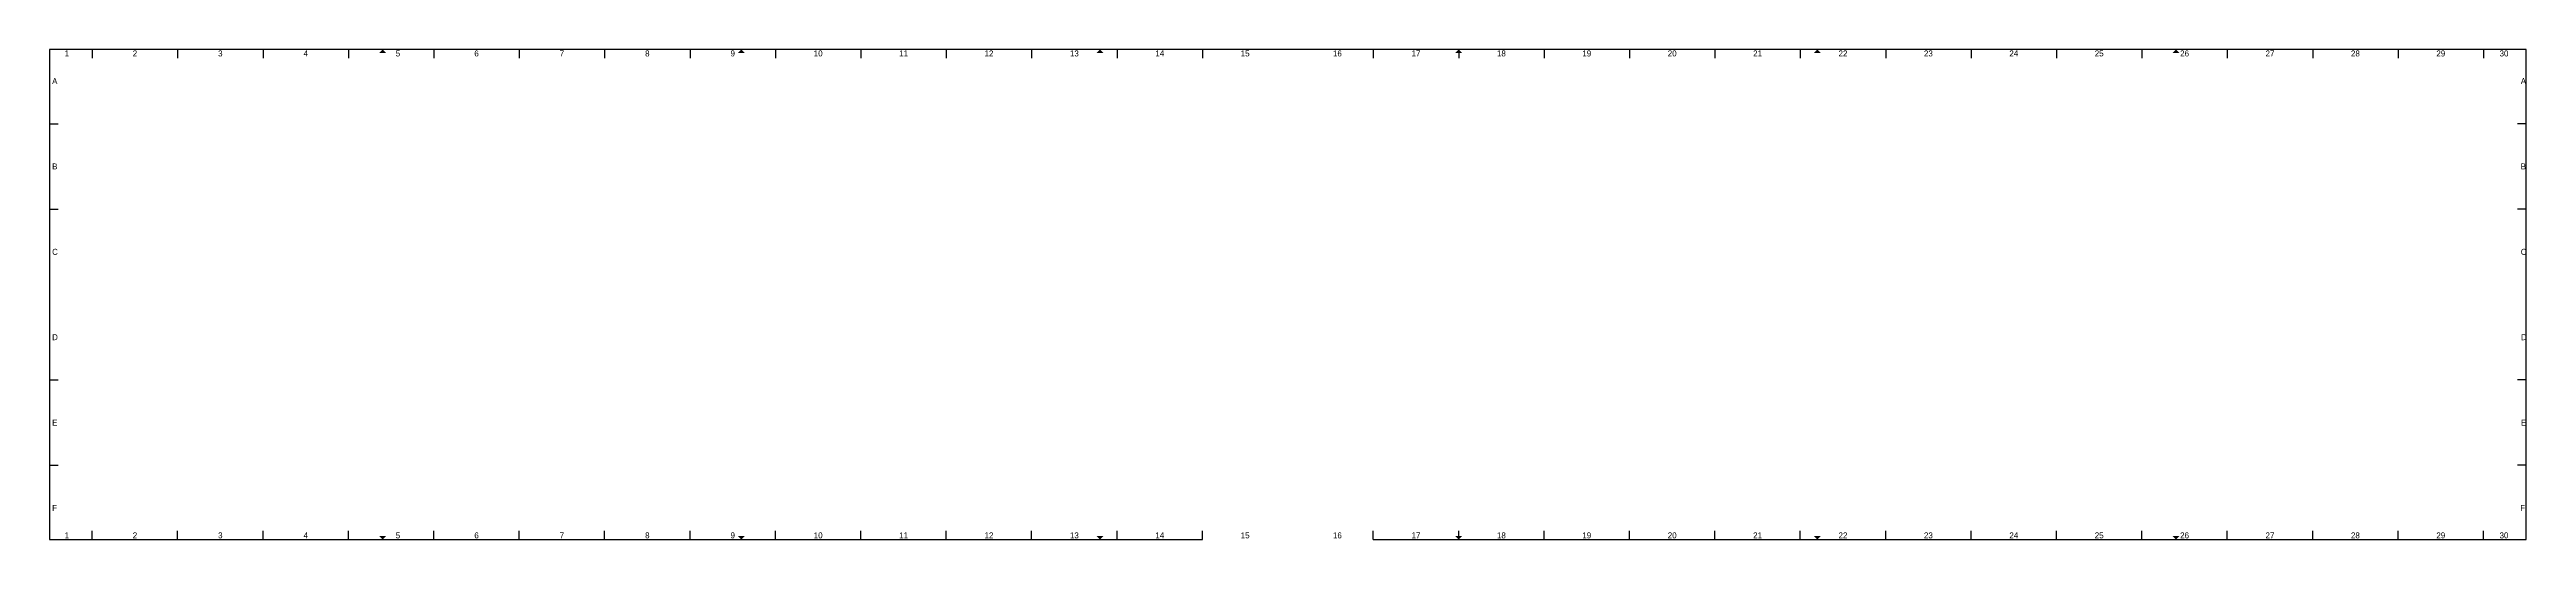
# Model space of a CAD drawing. Extents: x -5 to 1445, y -5 to 282.
import ezdxf
from ezdxf.enums import TextEntityAlignment as Align

# ---------------------------------------------------------------- set-up
doc = ezdxf.new("R2010")
doc.units = 0
doc.layers.add('to-xx-rooster', color=7, linetype='CONTINUOUS', lineweight=25)
doc.layers.add('to-xx-vouwmerk', color=7, linetype='CONTINUOUS', lineweight=18)
doc.styles.add('RTW_ISO', font='iso-rtw.shx')

msp = doc.modelspace()

# ---------------------------------------------------------------- hatches: boundary and pattern name
at = {"layer": 'to-xx-vouwmerk'}
for points in [[(192, 280), (190, 282), (188, 280)], [(402, 280), (400, 282), (398, 280)], [(612, 280), (610, 282), (608, 280)], [(822, 280), (820, 282), (818, 280)], [(1032, 280), (1030, 282), (1028, 280)], [(1242, 280), (1240, 282), (1238, 280)], [(188, -3), (190, -5), (192, -3)], [(398, -3), (400, -5), (402, -3)], [(608, -3), (610, -5), (612, -3)], [(818, -3), (820, -5), (822, -3)], [(1028, -3), (1030, -5), (1032, -3)], [(1238, -3), (1240, -5), (1242, -3)]]:
    msp.add_hatch(color=256, dxfattribs=at).paths.add_polyline_path(points)

# ---------------------------------------------------------------- linework, layer by layer
at = {"layer": 'to-xx-rooster'}
for p, q in [((1445, 282), (-5, 282)), ((-5, 282), (-5, -5)), ((20, 282), (20, 277)), ((70, 282), (70, 277)), ((120, 282), (120, 277)), ((170, 282), (170, 277)), ((220, 282), (220, 277)), ((270, 282), (270, 277)), ((320, 282), (320, 277)), ((370, 282), (370, 277)), ((420, 282), (420, 277)), ((470, 282), (470, 277)), ((520, 282), (520, 277)), ((570, 282), (570, 277)), ((620, 282), (620, 277)), ((670, 282), (670, 277)), ((770, 282), (770, 277)), ((820, 282), (820, 277)), ((870, 282), (870, 277)), ((920, 282), (920, 277)), ((970, 282), (970, 277)), ((1020, 282), (1020, 277)), ((1070, 282), (1070, 277)), ((1120, 282), (1120, 277)), ((1170, 282), (1170, 277)), ((1220, 282), (1220, 277)), ((1270, 282), (1270, 277)), ((1320, 282), (1320, 277)), ((1370, 282), (1370, 277)), ((1420, 282), (1420, 277)), ((1445, -5), (1445, 282)), ((-5, 238.5), (0, 238.5)), ((1445, 238.5), (1440, 238.5)), ((-5, 188.5), (0, 188.5)), ((1445, 188.5), (1440, 188.5)), ((-5, 88.5), (0, 88.5)), ((1445, 88.5), (1440, 88.5)), ((-5, 38.5), (0, 38.5)), ((1445, 38.5), (1440, 38.5)), ((20, -5), (20, 0)), ((70, -5), (70, 0)), ((120, -5), (120, 0)), ((170, -5), (170, 0)), ((220, -5), (220, 0)), ((270, -5), (270, 0)), ((320, -5), (320, 0)), ((370, -5), (370, 0)), ((420, -5), (420, 0)), ((470, -5), (470, 0)), ((520, -5), (520, 0)), ((570, -5), (570, 0)), ((620, -5), (620, 0)), ((670, -5), (670, 0)), ((770, -5), (770, 0)), ((820, -5), (820, 0)), ((870, -5), (870, 0)), ((920, -5), (920, 0)), ((970, -5), (970, 0)), ((1020, -5), (1020, 0)), ((1070, -5), (1070, 0)), ((1120, -5), (1120, 0)), ((1170, -5), (1170, 0)), ((1220, -5), (1220, 0)), ((1270, -5), (1270, 0)), ((1320, -5), (1320, 0)), ((1370, -5), (1370, 0)), ((1420, -5), (1420, 0)), ((-5, -5), (670, -5)), ((770, -5), (1445, -5))]:
    msp.add_line(p, q, dxfattribs=at)

# ---------------------------------------------------------------- texts
at = {"layer": 'to-xx-rooster', "style": 'RTW_ISO'}
for s, p in [('1', (5.1, 276.9)), ('2', (45, 276.9)), ('3', (95, 276.9)), ('4', (145, 276.9)), ('5', (199, 276.9)), ('6', (245, 276.9)), ('7', (295, 276.9)), ('8', (345, 276.9)), ('9', (395, 276.9)), ('10', (445, 276.9)), ('11', (495, 276.9)), ('12', (545, 276.9)), ('13', (595, 276.9)), ('14', (645, 276.9)), ('15', (695, 276.9)), ('16', (749, 276.9)), ('17', (795, 276.9)), ('18', (845, 276.9)), ('19', (895, 276.9)), ('20', (945, 276.9)), ('21', (995, 276.9)), ('22', (1045, 276.9)), ('23', (1095, 276.9)), ('24', (1145, 276.9)), ('25', (1195, 276.9)), ('26', (1245, 276.9)), ('27', (1295, 276.9)), ('28', (1345, 276.9)), ('29', (1395, 276.9)), ('30', (1432, 276.9)), ('1', (5.1, -5.4)), ('2', (45, -5.4)), ('3', (95, -5.4)), ('4', (145, -5.4)), ('5', (199, -5.4)), ('6', (245, -5.4)), ('7', (295, -5.4)), ('8', (345, -5.4)), ('9', (395, -5.4)), ('10', (445, -5.4)), ('11', (495, -5.4)), ('12', (545, -5.4)), ('13', (595, -5.4)), ('14', (645, -5.4)), ('15', (695, -5.4)), ('16', (749, -5.4)), ('17', (795, -5.4)), ('18', (845, -5.4)), ('19', (895, -5.4)), ('20', (945, -5.4)), ('21', (995, -5.4)), ('22', (1045, -5.4)), ('23', (1095, -5.4)), ('24', (1145, -5.4)), ('25', (1195, -5.4)), ('26', (1245, -5.4)), ('27', (1295, -5.4)), ('28', (1345, -5.4)), ('29', (1395, -5.4)), ('30', (1432, -5.4))]:
    msp.add_text(s, height=3.5, dxfattribs=at).set_placement(p, align=Align.BOTTOM_CENTER)
for s, p in [('A', (-3.5, 263.5)), ('A', (1441.8, 263.5)), ('B', (-3.5, 213.5)), ('B', (1441.8, 213.5)), ('C', (-3.5, 163.5)), ('C', (1441.8, 163.5)), ('D', (-3.5, 113.5)), ('D', (1442, 113.5)), ('E', (-3.5, 63.5)), ('E', (1442, 63.5)), ('F', (-3.5, 13.5)), ('F', (1441.5, 13.5))]:
    msp.add_text(s, height=3.5, dxfattribs=at).set_placement(p, align=Align.MIDDLE_LEFT)

doc.saveas('drawing.dxf')
